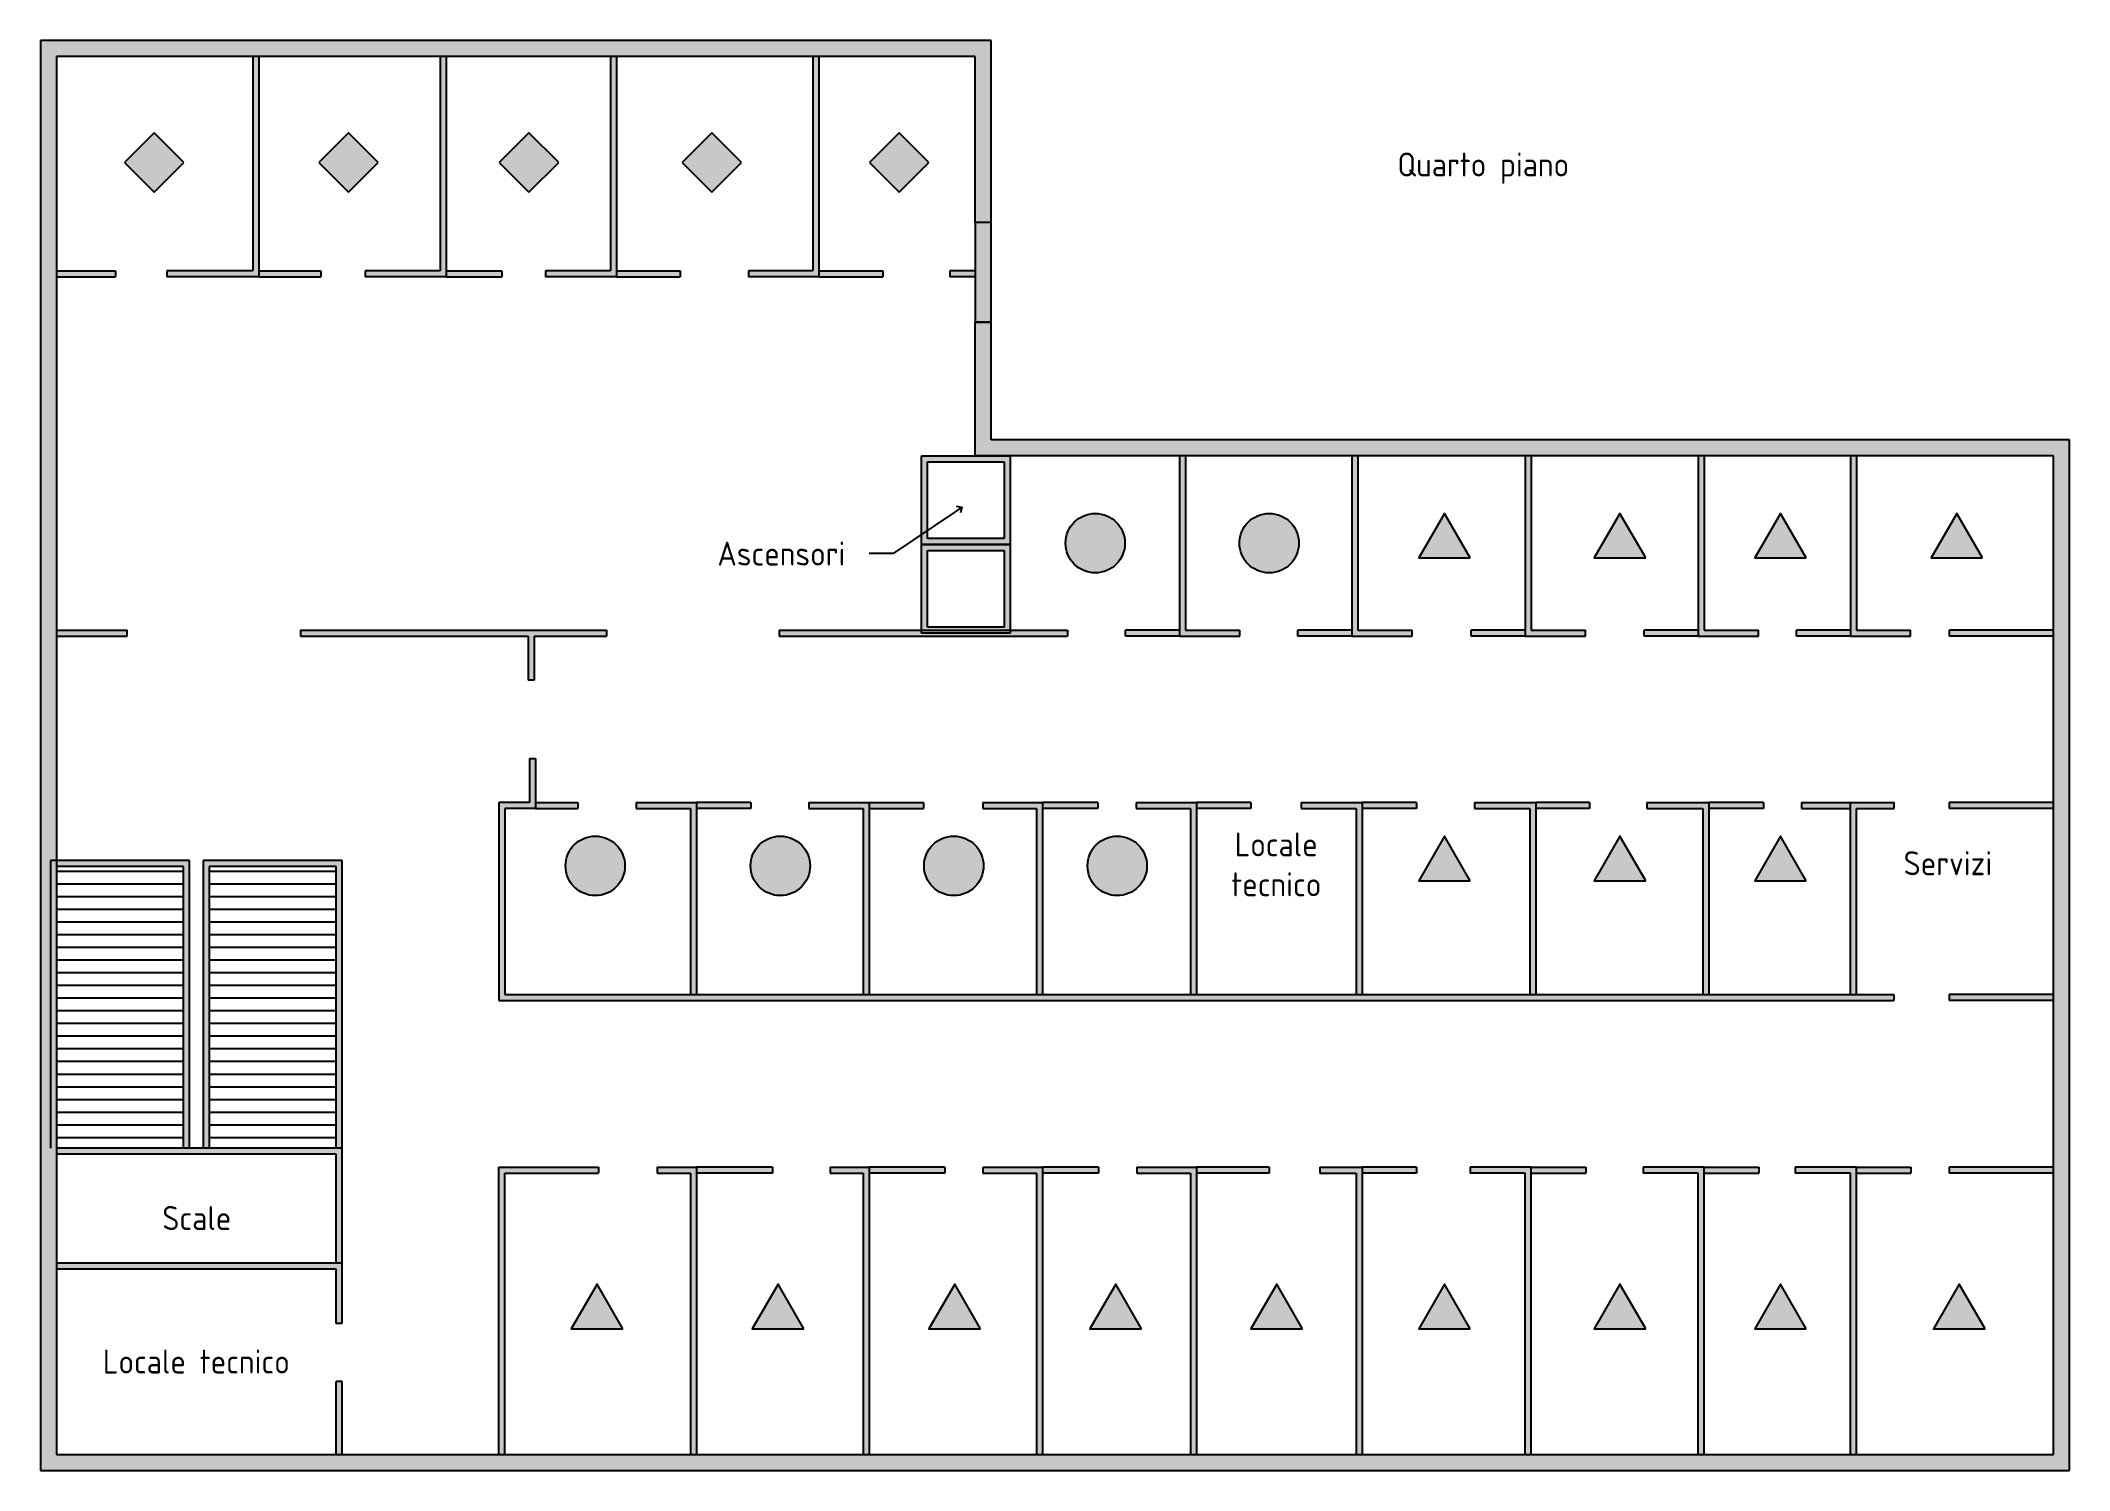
# Model space of a CAD drawing. Header units: metres. Extents: x 0 to 390, y 0 to 35.
# Drawn here: x 338.8 to 389.6, y -0.4 to 35.4 of the extents above; entities that cross this region are included whole.
import ezdxf
from ezdxf import colors
from ezdxf.entities.mleader import LeaderData, LeaderLine
from ezdxf.enums import TextEntityAlignment as Align
from ezdxf.math import Vec2, Vec3

# ---------------------------------------------------------------- set-up
doc = ezdxf.new("R2010")
doc.units = ezdxf.units.M
for name, color, linetype in [('00 PLANIMETRIA', 7, 'Continuous'), ('97 ANNOTAZIONI', 7, 'Continuous'), ('99 UTENZE', 7, 'Continuous')]:
    doc.layers.add(name, color=color, linetype=linetype)
doc.layers.get('0').off()
doc.styles.get("Standard").update_dxf_attribs({"font": 'isocp.shx', "height": 0.6, "bigfont": '@extfont2.shx'})
pattern_1 = [(0, (339.23954, 0), (0, 0.3175), [])]

msp = doc.modelspace()

# ---------------------------------------------------------------- texts
at = {"layer": '97 ANNOTAZIONI'}
for s, p in [('Quarto piano', (372.811, 31.997)), ('Servizi', (385.488, 14.503))]:
    msp.add_text(s, height=0.6, dxfattribs=at).set_placement(p)
msp.add_text('Scale', height=0.6, dxfattribs=at).set_placement((342.753, 5.619), align=Align.CENTER)
at = {"layer": '97 ANNOTAZIONI', "char_height": 0.6, "attachment_point": 1}
for width, gutter_width, insert in [(3.99585, 3, (367.782, 15.575)), (6.99801, 10, (339.24, 2.626))]:
    msp.add_mtext_dynamic_manual_height_columns('\\pxqc;Locale tecnico', width=width, gutter_width=gutter_width, heights=[0], dxfattribs=dict(at, insert=insert))

# ---------------------------------------------------------------- blocks, each defined once
blk = doc.blocks.new('_Open90')
at = {"color": 0, "linetype": 'ByBlock', "lineweight": -2}
for p, q in [((0, 0), (-1, 0)), ((-0.5, 0.5), (0, 0)), ((0, 0), (-0.5, -0.5))]:
    blk.add_line(p, q, dxfattribs=at)

# ---------------------------------------------------------------- hatches: boundary and pattern name
at = {"layer": '00 PLANIMETRIA'}
h = msp.add_hatch(color=256, dxfattribs=at)
h.dxf.hatch_style = 1
h.paths.add_polyline_path([(362.24, 30.848), (362.64, 30.848), (362.64, 35.4), (338.84, 35.4), (338.84, -0.4), (389.64, -0.4), (389.64, 25.4), (362.64, 25.4), (362.64, 28.348), (362.24, 28.348), (362.24, 25), (389.24, 25), (389.24, 0), (339.24, 0), (339.24, 35), (362.24, 35)])
h = msp.add_hatch(color=256, dxfattribs=at)
h.dxf.hatch_style = 1
h.paths.add_polyline_path([(344.302, 35), (344.152, 35), (344.152, 29.633), (341.998, 29.633), (341.998, 29.483), (344.302, 29.483)])
h = msp.add_hatch(color=256, dxfattribs=at)
h.dxf.hatch_style = 1
h.paths.add_polyline_path([(348.995, 35), (348.845, 35), (348.845, 29.633), (346.969, 29.633), (346.969, 29.483), (348.995, 29.483)])
h = msp.add_hatch(color=256, dxfattribs=at)
h.dxf.hatch_style = 1
h.paths.add_polyline_path([(353.263, 35), (353.113, 35), (353.113, 29.633), (351.484, 29.633), (351.484, 29.483), (353.263, 29.483)])
h = msp.add_hatch(color=256, dxfattribs=at)
h.dxf.hatch_style = 1
h.paths.add_polyline_path([(358.329, 35), (358.179, 35), (358.179, 29.633), (356.565, 29.633), (356.565, 29.483), (358.329, 29.483)])
h = msp.add_hatch(color=256, dxfattribs=at)
h.dxf.hatch_style = 1
h.paths.add_polyline_path([(362.64, 30.848), (362.24, 30.848), (362.24, 28.348), (362.64, 28.348)])
h = msp.add_hatch(color=256, dxfattribs=at)
h.dxf.hatch_style = 1
h.paths.add_polyline_path([(340.712, 29.633), (339.24, 29.633), (339.24, 29.483), (340.712, 29.483)])
h = msp.add_hatch(color=256, dxfattribs=at)
h.dxf.hatch_style = 1
h.paths.add_polyline_path([(345.86, 29.633), (344.302, 29.633), (344.302, 29.483), (345.86, 29.483)])
h = msp.add_hatch(color=256, dxfattribs=at)
h.dxf.hatch_style = 1
h.paths.add_polyline_path([(350.39, 29.633), (348.995, 29.633), (348.995, 29.483), (350.39, 29.483)])
h = msp.add_hatch(color=256, dxfattribs=at)
h.dxf.hatch_style = 1
h.paths.add_polyline_path([(354.858, 29.633), (353.263, 29.633), (353.263, 29.483), (354.858, 29.483)])
h = msp.add_hatch(color=256, dxfattribs=at)
h.dxf.hatch_style = 1
h.paths.add_polyline_path([(359.929, 29.633), (358.329, 29.633), (358.329, 29.483), (359.929, 29.483)])
h = msp.add_hatch(color=256, dxfattribs=at)
h.dxf.hatch_style = 1
h.paths.add_polyline_path([(362.24, 29.633), (361.606, 29.633), (361.606, 29.483), (362.24, 29.483)])
h = msp.add_hatch(color=256, dxfattribs=at)
h.dxf.hatch_style = 1
h.paths.add_polyline_path([(363.115, 25), (360.895, 25), (360.895, 23.032), (361.045, 23.134), (361.045, 24.85), (362.965, 24.85), (362.965, 22.93), (361.045, 22.93), (361.045, 23.134), (360.895, 23.032), (360.895, 22.78), (363.115, 22.78)])
h = msp.add_hatch(color=256, dxfattribs=at)
h.dxf.hatch_style = 1
h.paths.add_polyline_path([(367.511, 25), (367.361, 25), (367.361, 20.485), (368.866, 20.485), (368.866, 20.635), (367.511, 20.635)])
h = msp.add_hatch(color=256, dxfattribs=at)
h.dxf.hatch_style = 1
h.paths.add_polyline_path([(373.179, 20.635), (371.824, 20.635), (371.824, 25), (371.674, 25), (371.674, 20.485), (373.179, 20.485)])
h = msp.add_hatch(color=256, dxfattribs=at)
h.dxf.hatch_style = 1
h.paths.add_polyline_path([(377.52, 20.635), (376.165, 20.635), (376.165, 25), (376.015, 25), (376.015, 20.485), (377.52, 20.485)])
h = msp.add_hatch(color=256, dxfattribs=at)
h.dxf.hatch_style = 1
h.paths.add_polyline_path([(381.852, 20.635), (380.497, 20.635), (380.497, 25), (380.347, 25), (380.347, 20.485), (381.852, 20.485)])
h = msp.add_hatch(color=256, dxfattribs=at)
h.dxf.hatch_style = 1
h.paths.add_polyline_path([(385.663, 20.635), (384.308, 20.635), (384.308, 25), (384.158, 25), (384.158, 20.485), (385.663, 20.485)])
h = msp.add_hatch(color=256, dxfattribs=at)
h.dxf.hatch_style = 1
h.paths.add_polyline_path([(363.115, 22.78), (360.895, 22.78), (360.895, 20.635), (363.115, 20.635)])
h.paths.add_polyline_path([(361.045, 22.63), (362.965, 22.63), (362.965, 20.71), (361.045, 20.71)], flags=16)
h = msp.add_hatch(color=256, dxfattribs=at)
h.dxf.hatch_style = 1
h.paths.add_polyline_path([(341.011, 20.635), (339.24, 20.635), (339.24, 20.485), (341.011, 20.485)])
h = msp.add_hatch(color=256, dxfattribs=at)
h.dxf.hatch_style = 1
h.paths.add_polyline_path([(353.006, 20.635), (351.197, 20.635), (351.045, 20.635), (345.346, 20.635), (345.346, 20.485), (351.045, 20.485), (351.045, 19.384), (351.195, 19.384), (351.195, 20.485), (353.006, 20.485)])
h = msp.add_hatch(color=256, dxfattribs=at)
h.dxf.hatch_style = 1
h.paths.add_polyline_path([(364.554, 20.635), (363.115, 20.635), (363.115, 20.56), (360.895, 20.56), (360.895, 20.635), (357.336, 20.635), (357.336, 20.485), (364.554, 20.485)])
h = msp.add_hatch(color=256, dxfattribs=at)
h.dxf.hatch_style = 1
h.paths.add_polyline_path([(363.115, 20.635), (360.895, 20.635), (360.895, 20.56), (363.115, 20.56)], flags=17)
h = msp.add_hatch(color=256, dxfattribs=at)
h.dxf.hatch_style = 1
h.paths.add_polyline_path([(367.361, 20.635), (366.008, 20.635), (366.008, 20.485), (367.361, 20.485)])
h = msp.add_hatch(color=256, dxfattribs=at)
h.dxf.hatch_style = 1
h.paths.add_polyline_path([(371.674, 20.635), (370.321, 20.635), (370.321, 20.485), (371.674, 20.485)])
h = msp.add_hatch(color=256, dxfattribs=at)
h.dxf.hatch_style = 1
h.paths.add_polyline_path([(376.015, 20.635), (374.662, 20.635), (374.662, 20.485), (376.015, 20.485)])
h = msp.add_hatch(color=256, dxfattribs=at)
h.dxf.hatch_style = 1
h.paths.add_polyline_path([(380.347, 20.635), (378.994, 20.635), (378.994, 20.485), (380.347, 20.485)])
h = msp.add_hatch(color=256, dxfattribs=at)
h.dxf.hatch_style = 1
h.paths.add_polyline_path([(384.158, 20.635), (382.805, 20.635), (382.805, 20.485), (384.158, 20.485)])
h = msp.add_hatch(color=256, dxfattribs=at)
h.dxf.hatch_style = 1
h.paths.add_polyline_path([(389.24, 20.635), (386.627, 20.635), (386.627, 20.485), (389.24, 20.485)])
h = msp.add_hatch(color=256, dxfattribs=at)
h.dxf.hatch_style = 1
h.paths.add_polyline_path([(385.245, 11.513), (350.465, 11.513), (350.465, 16.172), (351.231, 16.172), (351.231, 17.425), (351.081, 17.425), (351.081, 16.322), (350.315, 16.322), (350.315, 11.363), (385.245, 11.363)])
h = msp.add_hatch(color=256, dxfattribs=at)
h.dxf.hatch_style = 1
h.paths.add_polyline_path([(352.294, 16.322), (351.231, 16.322), (351.231, 16.172), (352.294, 16.172)])
h = msp.add_hatch(color=256, dxfattribs=at)
h.dxf.hatch_style = 1
h.paths.add_polyline_path([(355.259, 16.322), (353.755, 16.322), (353.755, 16.172), (355.109, 16.172), (355.109, 11.513), (355.259, 11.513)], flags=17)
h = msp.add_hatch(color=256, dxfattribs=at)
h.dxf.hatch_style = 1
h.paths.add_polyline_path([(356.626, 16.322), (355.259, 16.322), (355.259, 16.172), (356.626, 16.172)], flags=17)
h = msp.add_hatch(color=256, dxfattribs=at)
h.dxf.hatch_style = 1
h.paths.add_polyline_path([(359.589, 16.322), (358.079, 16.322), (358.079, 16.172), (359.439, 16.172), (359.439, 11.513), (359.589, 11.513)], flags=17)
h = msp.add_hatch(color=256, dxfattribs=at)
h.dxf.hatch_style = 1
h.paths.add_polyline_path([(360.95, 16.322), (359.589, 16.322), (359.589, 16.172), (360.95, 16.172)], flags=17)
h = msp.add_hatch(color=256, dxfattribs=at)
h.dxf.hatch_style = 1
h.paths.add_polyline_path([(363.925, 16.322), (362.43, 16.322), (362.43, 16.172), (363.775, 16.172), (363.775, 11.513), (363.925, 11.513)], flags=17)
h = msp.add_hatch(color=256, dxfattribs=at)
h.dxf.hatch_style = 1
h.paths.add_polyline_path([(365.314, 16.322), (363.925, 16.322), (363.925, 16.172), (365.314, 16.172)], flags=17)
h = msp.add_hatch(color=256, dxfattribs=at)
h.dxf.hatch_style = 1
h.paths.add_polyline_path([(367.782, 16.322), (366.269, 16.322), (366.269, 16.172), (367.632, 16.172), (367.632, 11.513), (367.782, 11.513)], flags=17)
h = msp.add_hatch(color=256, dxfattribs=at)
h.dxf.hatch_style = 1
h.paths.add_polyline_path([(369.145, 16.322), (367.782, 16.322), (367.782, 16.172), (369.145, 16.172)], flags=17)
h = msp.add_hatch(color=256, dxfattribs=at)
h.dxf.hatch_style = 1
h.paths.add_polyline_path([(371.927, 16.322), (370.405, 16.322), (370.405, 16.172), (371.777, 16.172), (371.777, 11.513), (371.927, 11.513)], flags=17)
h = msp.add_hatch(color=256, dxfattribs=at)
h.dxf.hatch_style = 1
h.paths.add_polyline_path([(373.293, 16.322), (371.927, 16.322), (371.927, 16.172), (373.293, 16.172)], flags=17)
h = msp.add_hatch(color=256, dxfattribs=at)
h.dxf.hatch_style = 1
h.paths.add_polyline_path([(376.279, 16.322), (374.74, 16.322), (374.74, 16.172), (376.129, 16.172), (376.129, 11.513), (376.279, 11.513)], flags=17)
h = msp.add_hatch(color=256, dxfattribs=at)
h.dxf.hatch_style = 1
h.paths.add_polyline_path([(377.622, 16.322), (376.279, 16.322), (376.279, 16.172), (377.622, 16.172)], flags=17)
h = msp.add_hatch(color=256, dxfattribs=at)
h.dxf.hatch_style = 1
h.paths.add_polyline_path([(380.612, 16.322), (379.062, 16.322), (379.062, 16.172), (380.462, 16.172), (380.462, 11.513), (380.612, 11.513)], flags=17)
h = msp.add_hatch(color=256, dxfattribs=at)
h.dxf.hatch_style = 1
h.paths.add_polyline_path([(381.982, 16.322), (380.612, 16.322), (380.612, 16.172), (381.982, 16.172)], flags=17)
h = msp.add_hatch(color=256, dxfattribs=at)
h.dxf.hatch_style = 1
h.paths.add_polyline_path([(384.158, 16.322), (382.934, 16.322), (382.934, 16.172), (384.158, 16.172)], flags=17)
h = msp.add_hatch(color=256, dxfattribs=at)
h.dxf.hatch_style = 1
h.paths.add_polyline_path([(385.251, 16.322), (384.158, 16.322), (384.158, 11.513), (384.308, 11.513), (384.308, 16.172), (385.251, 16.172)])
h = msp.add_hatch(color=256, dxfattribs=at)
h.dxf.hatch_style = 1
h.paths.add_polyline_path([(389.24, 16.322), (386.627, 16.322), (386.627, 16.172), (389.24, 16.172)])
h = msp.add_hatch(color=256, dxfattribs=at)
h.dxf.hatch_style = 1
h.paths.add_polyline_path([(342.566, 14.867), (339.24, 14.867), (339.24, 14.717), (342.416, 14.717), (342.416, 7.672), (342.566, 7.672)])
h = msp.add_hatch(color=256, dxfattribs=at)
h.dxf.hatch_style = 1
h.paths.add_polyline_path([(346.388, 14.867), (342.911, 14.867), (342.911, 7.672), (343.061, 7.672), (343.061, 14.717), (346.238, 14.717), (346.238, 7.672), (346.388, 7.672)])
h = msp.add_hatch(dxfattribs=at)
h.set_pattern_fill('LINE', color=256, scale=0.1)
h.set_pattern_definition(pattern_1)
h.paths.add_polyline_path([(342.416, 7.672), (342.416, 14.717), (339.24, 14.717), (339.24, 7.672)])
h = msp.add_hatch(dxfattribs=at)
h.set_pattern_fill('LINE', color=256, scale=0.1)
h.set_pattern_definition(pattern_1)
h.paths.add_polyline_path([(343.061, 7.672), (346.238, 7.672), (346.238, 14.717), (343.061, 14.717)])
h = msp.add_hatch(color=256, dxfattribs=at)
h.dxf.hatch_style = 1
h.paths.add_polyline_path([(389.24, 11.513), (386.627, 11.513), (386.627, 11.363), (389.24, 11.363)])
h = msp.add_hatch(color=256, dxfattribs=at)
h.dxf.hatch_style = 1
h.paths.add_polyline_path([(346.388, 7.672), (339.24, 7.672), (339.24, 7.522), (346.238, 7.522), (346.238, 4.789), (346.388, 4.789)])
h = msp.add_hatch(color=256, dxfattribs=at)
h.dxf.hatch_style = 1
h.paths.add_polyline_path([(352.812, 7.192), (350.315, 7.192), (350.315, 0), (350.465, 0), (350.465, 7.042), (352.812, 7.042)])
h = msp.add_hatch(color=256, dxfattribs=at)
h.dxf.hatch_style = 1
h.paths.add_polyline_path([(355.259, 7.192), (354.279, 7.192), (354.279, 7.042), (355.109, 7.042), (355.109, 0), (355.259, 0)])
h = msp.add_hatch(color=256, dxfattribs=at)
h.dxf.hatch_style = 1
h.paths.add_polyline_path([(357.169, 7.192), (355.259, 7.192), (355.259, 7.042), (357.169, 7.042)])
h = msp.add_hatch(color=256, dxfattribs=at)
h.dxf.hatch_style = 1
h.paths.add_polyline_path([(359.589, 7.192), (358.609, 7.192), (358.609, 7.042), (359.439, 7.042), (359.439, 0), (359.589, 0)])
h = msp.add_hatch(color=256, dxfattribs=at)
h.dxf.hatch_style = 1
h.paths.add_polyline_path([(361.481, 7.192), (359.589, 7.192), (359.589, 7.042), (361.481, 7.042)])
h = msp.add_hatch(color=256, dxfattribs=at)
h.dxf.hatch_style = 1
h.paths.add_polyline_path([(363.925, 7.192), (362.434, 7.192), (362.434, 7.042), (363.775, 7.042), (363.775, 0), (363.925, 0)])
h = msp.add_hatch(color=256, dxfattribs=at)
h.dxf.hatch_style = 1
h.paths.add_polyline_path([(365.326, 7.192), (363.925, 7.192), (363.925, 7.042), (365.326, 7.042)])
h = msp.add_hatch(color=256, dxfattribs=at)
h.dxf.hatch_style = 1
h.paths.add_polyline_path([(367.782, 7.192), (366.285, 7.192), (366.285, 7.042), (367.632, 7.042), (367.632, 0), (367.782, 0)])
h = msp.add_hatch(color=256, dxfattribs=at)
h.dxf.hatch_style = 1
h.paths.add_polyline_path([(369.598, 7.192), (367.782, 7.192), (367.782, 7.042), (369.598, 7.042)])
h = msp.add_hatch(color=256, dxfattribs=at)
h.dxf.hatch_style = 1
h.paths.add_polyline_path([(371.927, 7.192), (370.873, 7.192), (370.873, 7.042), (371.777, 7.042), (371.777, 0), (371.927, 0)])
h = msp.add_hatch(color=256, dxfattribs=at)
h.dxf.hatch_style = 1
h.paths.add_polyline_path([(373.292, 7.192), (371.927, 7.192), (371.927, 7.042), (373.292, 7.042)])
h = msp.add_hatch(color=256, dxfattribs=at)
h.dxf.hatch_style = 1
h.paths.add_polyline_path([(376.165, 7.192), (374.633, 7.192), (374.633, 7.042), (376.015, 7.042), (376.015, 0), (376.165, 0)])
h = msp.add_hatch(color=256, dxfattribs=at)
h.dxf.hatch_style = 1
h.paths.add_polyline_path([(377.527, 7.192), (376.165, 7.192), (376.165, 7.042), (377.527, 7.042)])
h = msp.add_hatch(color=256, dxfattribs=at)
h.dxf.hatch_style = 1
h.paths.add_polyline_path([(380.497, 7.192), (378.965, 7.192), (378.965, 7.042), (380.347, 7.042), (380.347, 0), (380.497, 0)])
h = msp.add_hatch(color=256, dxfattribs=at)
h.dxf.hatch_style = 1
h.paths.add_polyline_path([(381.859, 7.192), (380.497, 7.192), (380.497, 7.042), (381.859, 7.042)])
h = msp.add_hatch(color=256, dxfattribs=at)
h.dxf.hatch_style = 1
h.paths.add_polyline_path([(384.308, 7.192), (382.776, 7.192), (382.776, 7.042), (384.158, 7.042), (384.158, 0), (384.308, 0)])
h = msp.add_hatch(color=256, dxfattribs=at)
h.dxf.hatch_style = 1
h.paths.add_polyline_path([(385.67, 7.192), (384.308, 7.192), (384.308, 7.042), (385.67, 7.042)])
h = msp.add_hatch(color=256, dxfattribs=at)
h.dxf.hatch_style = 1
h.paths.add_polyline_path([(389.24, 7.192), (386.627, 7.192), (386.627, 7.042), (389.24, 7.042)])
h = msp.add_hatch(color=256, dxfattribs=at)
h.dxf.hatch_style = 1
h.paths.add_polyline_path([(346.388, 4.789), (339.24, 4.789), (339.24, 4.639), (346.238, 4.639), (346.238, 3.279), (346.388, 3.279)])
h = msp.add_hatch(color=256, dxfattribs=at)
h.dxf.hatch_style = 1
h.paths.add_polyline_path([(346.388, 1.83), (346.238, 1.83), (346.238, 0), (346.388, 0)])
at = {"layer": '99 UTENZE'}
h = msp.add_hatch(color=256, dxfattribs=at)
h.dxf.hatch_style = 1
h.paths.add_polyline_path([(342.424, 32.347), (341.68, 33.09), (340.937, 32.347), (341.68, 31.603)])
h = msp.add_hatch(color=256, dxfattribs=at)
h.dxf.hatch_style = 1
h.paths.add_polyline_path([(347.29, 32.347), (346.547, 33.09), (345.803, 32.347), (346.547, 31.603)])
h = msp.add_hatch(color=256, dxfattribs=at)
h.dxf.hatch_style = 1
h.paths.add_polyline_path([(351.812, 32.347), (351.068, 33.09), (350.325, 32.347), (351.068, 31.603)])
h = msp.add_hatch(color=256, dxfattribs=at)
h.dxf.hatch_style = 1
h.paths.add_polyline_path([(356.39, 32.347), (355.647, 33.09), (354.903, 32.347), (355.647, 31.603)])
h = msp.add_hatch(color=256, dxfattribs=at)
h.dxf.hatch_style = 1
h.paths.add_polyline_path([(361.084, 32.347), (360.341, 33.09), (359.597, 32.347), (360.341, 31.603)])
h = msp.add_hatch(color=256, dxfattribs=at)
h.dxf.hatch_style = 1
h.paths.add_polyline_path([(364.504, 22.817, 1), (365.991, 22.817, 1)])
h = msp.add_hatch(color=256, dxfattribs=at)
h.dxf.hatch_style = 1
h.paths.add_polyline_path([(370.347, 22.817, 1), (368.86, 22.817, 1)])
h = msp.add_hatch(color=256, dxfattribs=at)
h.dxf.hatch_style = 1
h.paths.add_polyline_path([(373.992, 23.561), (373.348, 22.446), (374.636, 22.446)])
h = msp.add_hatch(color=256, dxfattribs=at)
h.dxf.hatch_style = 1
h.paths.add_polyline_path([(378.386, 23.561), (377.743, 22.446), (379.03, 22.446)])
h = msp.add_hatch(color=256, dxfattribs=at)
h.dxf.hatch_style = 1
h.paths.add_polyline_path([(382.403, 23.561), (381.759, 22.446), (383.047, 22.446)])
h = msp.add_hatch(color=256, dxfattribs=at)
h.dxf.hatch_style = 1
h.paths.add_polyline_path([(386.819, 23.561), (386.175, 22.446), (387.463, 22.446)])
h = msp.add_hatch(color=256, dxfattribs=at)
h.dxf.hatch_style = 1
h.paths.add_polyline_path([(351.984, 14.736, 1), (353.471, 14.736, 1)])
h = msp.add_hatch(color=256, dxfattribs=at)
h.dxf.hatch_style = 1
h.paths.add_polyline_path([(356.618, 14.736, 1), (358.105, 14.736, 1)])
h = msp.add_hatch(color=256, dxfattribs=at)
h.dxf.hatch_style = 1
h.paths.add_polyline_path([(360.961, 14.736, 1), (362.448, 14.736, 1)])
h = msp.add_hatch(color=256, dxfattribs=at)
h.dxf.hatch_style = 1
h.paths.add_polyline_path([(365.054, 14.736, 1), (366.541, 14.736, 1)])
h = msp.add_hatch(color=256, dxfattribs=at)
h.dxf.hatch_style = 1
h.paths.add_polyline_path([(373.992, 15.48), (373.348, 14.364), (374.636, 14.364)])
h = msp.add_hatch(color=256, dxfattribs=at)
h.dxf.hatch_style = 1
h.paths.add_polyline_path([(378.386, 15.48), (377.743, 14.364), (379.03, 14.364)])
h = msp.add_hatch(color=256, dxfattribs=at)
h.dxf.hatch_style = 1
h.paths.add_polyline_path([(382.403, 15.48), (381.759, 14.364), (383.047, 14.364)])
h = msp.add_hatch(color=256, dxfattribs=at)
h.dxf.hatch_style = 1
h.paths.add_polyline_path([(352.773, 4.265), (352.129, 3.149), (353.417, 3.149)])
h = msp.add_hatch(color=256, dxfattribs=at)
h.dxf.hatch_style = 1
h.paths.add_polyline_path([(357.304, 4.265), (356.66, 3.149), (357.948, 3.149)])
h = msp.add_hatch(color=256, dxfattribs=at)
h.dxf.hatch_style = 1
h.paths.add_polyline_path([(361.728, 4.265), (361.084, 3.149), (362.371, 3.149)])
h = msp.add_hatch(color=256, dxfattribs=at)
h.dxf.hatch_style = 1
h.paths.add_polyline_path([(365.759, 4.265), (365.115, 3.149), (366.403, 3.149)])
h = msp.add_hatch(color=256, dxfattribs=at)
h.dxf.hatch_style = 1
h.paths.add_polyline_path([(369.79, 4.265), (369.146, 3.149), (370.434, 3.149)])
h = msp.add_hatch(color=256, dxfattribs=at)
h.dxf.hatch_style = 1
h.paths.add_polyline_path([(373.992, 4.265), (373.348, 3.149), (374.636, 3.149)])
h = msp.add_hatch(color=256, dxfattribs=at)
h.dxf.hatch_style = 1
h.paths.add_polyline_path([(378.386, 4.265), (377.743, 3.149), (379.03, 3.149)])
h = msp.add_hatch(color=256, dxfattribs=at)
h.dxf.hatch_style = 1
h.paths.add_polyline_path([(382.403, 4.265), (381.759, 3.149), (383.047, 3.149)])
h = msp.add_hatch(color=256, dxfattribs=at)
h.dxf.hatch_style = 1
h.paths.add_polyline_path([(386.882, 4.265), (386.238, 3.149), (387.526, 3.149)])

# ---------------------------------------------------------------- linework, layer by layer
at = {"layer": '00 PLANIMETRIA'}
for p, q in [((362.64, 35.4), (338.84, 35.4)), ((338.84, 35.4), (338.84, -0.4)), ((362.64, 30.848), (362.64, 35.4)), ((362.24, 35), (339.24, 35)), ((339.24, 35), (339.24, 0)), ((344.152, 35), (344.152, 29.633)), ((344.302, 35), (344.302, 29.483)), ((348.845, 35), (348.845, 29.633)), ((348.995, 35), (348.995, 29.483)), ((353.113, 35), (353.113, 29.633)), ((353.263, 35), (353.263, 29.483)), ((358.179, 35), (358.179, 29.633)), ((358.329, 35), (358.329, 29.483)), ((362.24, 30.848), (362.24, 35)), ((362.64, 30.848), (362.24, 30.848)), ((362.24, 30.848), (362.24, 28.348)), ((362.64, 30.848), (362.24, 30.848)), ((362.64, 28.348), (362.64, 30.848)), ((339.24, 29.633), (340.712, 29.633)), ((339.24, 29.483), (340.712, 29.483)), ((340.712, 29.633), (340.712, 29.483)), ((344.152, 29.633), (341.998, 29.633)), ((341.998, 29.633), (341.998, 29.483)), ((344.302, 29.483), (341.998, 29.483)), ((344.302, 29.633), (345.86, 29.633)), ((344.302, 29.483), (345.86, 29.483)), ((345.86, 29.633), (345.86, 29.483)), ((348.845, 29.633), (346.969, 29.633)), ((346.969, 29.633), (346.969, 29.483)), ((348.995, 29.483), (346.969, 29.483)), ((348.995, 29.633), (350.39, 29.633)), ((348.995, 29.483), (350.39, 29.483)), ((350.39, 29.633), (350.39, 29.483)), ((353.113, 29.633), (351.484, 29.633)), ((351.484, 29.633), (351.484, 29.483)), ((353.263, 29.483), (351.484, 29.483)), ((353.263, 29.633), (354.858, 29.633)), ((353.263, 29.483), (354.858, 29.483)), ((354.858, 29.633), (354.858, 29.483)), ((358.179, 29.633), (356.565, 29.633)), ((356.565, 29.633), (356.565, 29.483)), ((358.329, 29.483), (356.565, 29.483)), ((358.329, 29.633), (359.929, 29.633)), ((358.329, 29.483), (359.929, 29.483)), ((359.929, 29.633), (359.929, 29.483)), ((362.24, 29.633), (361.606, 29.633)), ((361.606, 29.633), (361.606, 29.483)), ((362.24, 29.483), (361.606, 29.483)), ((362.24, 25), (362.24, 28.348)), ((362.64, 28.348), (362.24, 28.348)), ((362.24, 28.348), (362.64, 28.348)), ((362.64, 25.4), (362.64, 28.348)), ((360.895, 25), (363.115, 25)), ((360.895, 22.78), (360.895, 25)), ((389.24, 25), (362.24, 25)), ((389.64, 25.4), (362.64, 25.4)), ((363.115, 25), (363.115, 22.78)), ((367.361, 25), (367.361, 20.485)), ((367.511, 25), (367.511, 20.635)), ((371.674, 25), (371.674, 20.485)), ((371.824, 25), (371.824, 20.635)), ((376.015, 25), (376.015, 20.485)), ((376.165, 25), (376.165, 20.635)), ((380.347, 25), (380.347, 20.485)), ((380.497, 25), (380.497, 20.635)), ((384.158, 25), (384.158, 20.485)), ((384.308, 25), (384.308, 20.635)), ((389.24, 0), (389.24, 25)), ((389.64, -0.4), (389.64, 25.4)), ((361.045, 24.85), (362.965, 24.85)), ((361.045, 22.93), (361.045, 24.85)), ((362.965, 24.85), (362.965, 22.93)), ((362.965, 22.93), (361.045, 22.93)), ((363.115, 22.78), (360.895, 22.78)), ((360.895, 22.78), (363.115, 22.78)), ((360.895, 20.56), (360.895, 22.78)), ((361.045, 22.63), (362.965, 22.63)), ((361.045, 20.71), (361.045, 22.63)), ((362.965, 22.63), (362.965, 20.71)), ((363.115, 22.78), (363.115, 20.56)), ((339.24, 20.635), (341.011, 20.635)), ((339.24, 20.485), (341.011, 20.485)), ((341.011, 20.485), (341.011, 20.635)), ((345.346, 20.635), (351.045, 20.635)), ((345.346, 20.635), (345.346, 20.485)), ((345.346, 20.485), (351.045, 20.485)), ((351.045, 20.635), (351.197, 20.635)), ((351.045, 20.485), (351.045, 19.384)), ((351.195, 20.485), (351.195, 19.384)), ((351.197, 20.635), (353.006, 20.635)), ((351.197, 20.485), (353.006, 20.485)), ((353.006, 20.635), (353.006, 20.485)), ((357.336, 20.635), (364.554, 20.635)), ((357.336, 20.635), (357.336, 20.485)), ((357.336, 20.485), (364.554, 20.485)), ((363.115, 20.56), (360.895, 20.56)), ((362.965, 20.71), (361.045, 20.71)), ((364.554, 20.635), (364.554, 20.485)), ((367.361, 20.635), (366.008, 20.635)), ((366.008, 20.485), (366.008, 20.635)), ((367.361, 20.485), (366.008, 20.485)), ((367.361, 20.485), (368.866, 20.485)), ((367.511, 20.635), (368.866, 20.635)), ((368.866, 20.485), (368.866, 20.635)), ((371.674, 20.635), (370.321, 20.635)), ((370.321, 20.485), (370.321, 20.635)), ((371.674, 20.485), (370.321, 20.485)), ((371.674, 20.485), (373.179, 20.485)), ((371.824, 20.635), (373.179, 20.635)), ((373.179, 20.485), (373.179, 20.635)), ((376.015, 20.635), (374.662, 20.635)), ((374.662, 20.485), (374.662, 20.635)), ((376.015, 20.485), (374.662, 20.485)), ((376.015, 20.485), (377.52, 20.485)), ((376.165, 20.635), (377.52, 20.635)), ((377.52, 20.485), (377.52, 20.635)), ((380.347, 20.635), (378.994, 20.635)), ((378.994, 20.485), (378.994, 20.635)), ((380.347, 20.485), (378.994, 20.485)), ((380.347, 20.485), (381.852, 20.485)), ((380.497, 20.635), (381.852, 20.635)), ((381.852, 20.485), (381.852, 20.635)), ((384.158, 20.635), (382.805, 20.635)), ((382.805, 20.485), (382.805, 20.635)), ((384.158, 20.485), (382.805, 20.485)), ((384.158, 20.485), (385.663, 20.485)), ((384.308, 20.635), (385.663, 20.635)), ((385.663, 20.485), (385.663, 20.635)), ((389.24, 20.635), (386.627, 20.635)), ((386.627, 20.635), (386.627, 20.485)), ((389.24, 20.485), (386.627, 20.485)), ((351.195, 19.384), (351.045, 19.384)), ((351.081, 17.425), (351.081, 16.322)), ((351.081, 17.425), (351.231, 17.425)), ((351.231, 17.425), (351.231, 16.172)), ((351.081, 16.322), (350.315, 16.322)), ((350.315, 16.322), (350.315, 11.363)), ((351.231, 16.322), (352.294, 16.322)), ((352.294, 16.322), (352.294, 16.172)), ((353.755, 16.322), (355.259, 16.322)), ((353.755, 16.322), (353.755, 16.172)), ((355.259, 16.322), (355.259, 11.513)), ((356.626, 16.322), (355.259, 16.322)), ((356.626, 16.322), (356.626, 16.172)), ((358.079, 16.322), (359.589, 16.322)), ((358.079, 16.322), (358.079, 16.172)), ((359.589, 16.322), (359.589, 11.513)), ((359.589, 16.322), (360.95, 16.322)), ((360.95, 16.322), (360.95, 16.172)), ((362.43, 16.322), (363.925, 16.322)), ((362.43, 16.322), (362.43, 16.172)), ((363.925, 16.322), (363.925, 11.513)), ((365.314, 16.322), (363.925, 16.322)), ((365.314, 16.322), (365.314, 16.172)), ((366.269, 16.322), (367.782, 16.322)), ((366.269, 16.322), (366.269, 16.172)), ((367.782, 16.322), (367.782, 11.513)), ((369.145, 16.322), (367.782, 16.322)), ((369.145, 16.322), (369.145, 16.172)), ((370.405, 16.322), (371.927, 16.322)), ((370.405, 16.322), (370.405, 16.172)), ((371.927, 16.322), (371.927, 11.513)), ((373.293, 16.322), (371.927, 16.322)), ((373.293, 16.322), (373.293, 16.172)), ((374.74, 16.322), (376.279, 16.322)), ((374.74, 16.322), (374.74, 16.172)), ((376.279, 16.322), (376.279, 11.513)), ((377.622, 16.322), (376.279, 16.322)), ((377.622, 16.322), (377.622, 16.172)), ((379.062, 16.322), (380.612, 16.322)), ((379.062, 16.322), (379.062, 16.172)), ((380.612, 16.322), (380.612, 11.513)), ((381.982, 16.322), (380.612, 16.322)), ((381.982, 16.322), (381.982, 16.172)), ((382.934, 16.322), (384.158, 16.322)), ((382.934, 16.322), (382.934, 16.172)), ((384.158, 11.513), (384.158, 16.322)), ((384.158, 16.322), (385.251, 16.322)), ((385.251, 16.172), (385.251, 16.322)), ((389.24, 16.322), (386.627, 16.322)), ((386.627, 16.322), (386.627, 16.172)), ((351.231, 16.172), (350.465, 16.172)), ((350.465, 16.172), (350.465, 11.513)), ((351.231, 16.172), (352.294, 16.172)), ((353.755, 16.172), (355.109, 16.172)), ((355.109, 16.172), (355.109, 11.513)), ((356.626, 16.172), (355.259, 16.172)), ((358.079, 16.172), (359.439, 16.172)), ((359.439, 16.172), (359.439, 11.513)), ((359.589, 16.172), (360.95, 16.172)), ((362.43, 16.172), (363.775, 16.172)), ((363.775, 16.172), (363.775, 11.513)), ((365.314, 16.172), (363.925, 16.172)), ((366.269, 16.172), (367.632, 16.172)), ((367.632, 16.172), (367.632, 11.513)), ((369.145, 16.172), (367.782, 16.172)), ((370.405, 16.172), (371.777, 16.172)), ((371.777, 16.172), (371.777, 11.513)), ((373.293, 16.172), (371.927, 16.172)), ((374.74, 16.172), (376.129, 16.172)), ((376.129, 16.172), (376.129, 11.513)), ((377.622, 16.172), (376.279, 16.172)), ((379.062, 16.172), (380.462, 16.172)), ((380.462, 16.172), (380.462, 11.513)), ((381.982, 16.172), (380.612, 16.172)), ((382.934, 16.172), (384.158, 16.172)), ((384.308, 11.513), (384.308, 16.172)), ((384.308, 16.172), (385.251, 16.172)), ((389.24, 16.172), (386.627, 16.172)), ((342.566, 14.867), (339.09, 14.867)), ((339.09, 14.867), (339.09, 7.672)), ((342.566, 7.672), (342.566, 14.867)), ((346.388, 14.867), (342.911, 14.867)), ((342.911, 14.867), (342.911, 7.672)), ((346.388, 7.672), (346.388, 14.867)), ((342.416, 14.717), (339.24, 14.717)), ((339.24, 14.717), (339.24, 7.672)), ((342.416, 7.672), (342.416, 14.717)), ((346.238, 14.717), (343.061, 14.717)), ((343.061, 14.717), (343.061, 7.672)), ((346.238, 7.672), (346.238, 14.717)), ((350.315, 11.363), (385.245, 11.363)), ((350.465, 11.513), (385.245, 11.513)), ((385.245, 11.513), (385.245, 11.363)), ((389.24, 11.513), (386.627, 11.513)), ((386.627, 11.513), (386.627, 11.363)), ((389.24, 11.363), (386.627, 11.363)), ((346.388, 7.672), (339.24, 7.672)), ((346.388, 4.789), (346.388, 7.672)), ((346.238, 7.522), (339.24, 7.522)), ((346.238, 4.789), (346.238, 7.522)), ((350.315, 0), (350.315, 7.192)), ((350.315, 7.192), (352.812, 7.192)), ((352.812, 7.192), (352.812, 7.049)), ((354.279, 7.192), (355.259, 7.192)), ((354.279, 7.192), (354.279, 7.042)), ((355.259, 7.192), (355.259, 0)), ((357.169, 7.192), (355.259, 7.192)), ((357.169, 7.192), (357.169, 7.042)), ((358.609, 7.192), (359.589, 7.192)), ((358.609, 7.192), (358.609, 7.042)), ((359.589, 7.192), (359.589, 0)), ((361.481, 7.192), (359.589, 7.192)), ((361.481, 7.192), (361.481, 7.042)), ((362.434, 7.192), (363.925, 7.192)), ((362.434, 7.192), (362.434, 7.042)), ((363.925, 7.192), (363.925, 0)), ((365.326, 7.192), (363.925, 7.192)), ((365.326, 7.192), (365.326, 7.042)), ((366.285, 7.192), (367.782, 7.192)), ((366.285, 7.192), (366.285, 7.042)), ((367.782, 7.192), (367.782, 0)), ((369.598, 7.192), (367.782, 7.192)), ((369.598, 7.192), (369.598, 7.042)), ((370.873, 7.192), (371.927, 7.192)), ((370.873, 7.192), (370.873, 7.042)), ((371.927, 7.192), (371.927, 0)), ((373.292, 7.192), (371.927, 7.192)), ((373.292, 7.192), (373.292, 7.042)), ((376.165, 7.192), (374.633, 7.192)), ((374.633, 7.192), (374.633, 7.042)), ((376.165, 0), (376.165, 7.192)), ((376.165, 7.192), (377.527, 7.192)), ((377.527, 7.192), (377.527, 7.042)), ((380.497, 7.192), (378.965, 7.192)), ((378.965, 7.192), (378.965, 7.042)), ((380.497, 0), (380.497, 7.192)), ((380.497, 7.192), (381.859, 7.192)), ((381.859, 7.192), (381.859, 7.042)), ((384.308, 7.192), (382.776, 7.192)), ((382.776, 7.192), (382.776, 7.042)), ((384.308, 0), (384.308, 7.192)), ((384.308, 7.192), (385.67, 7.192)), ((385.67, 7.192), (385.67, 7.042)), ((389.24, 7.192), (386.627, 7.192)), ((386.627, 7.192), (386.627, 7.042)), ((350.465, 0), (350.465, 7.042)), ((350.465, 7.042), (352.812, 7.042)), ((354.279, 7.042), (355.109, 7.042)), ((355.109, 7.042), (355.109, 0)), ((357.169, 7.042), (355.259, 7.042)), ((358.609, 7.042), (359.439, 7.042)), ((359.439, 7.042), (359.439, 0)), ((361.481, 7.042), (359.589, 7.042)), ((362.434, 7.042), (363.775, 7.042)), ((363.775, 7.042), (363.775, 0)), ((365.326, 7.042), (363.925, 7.042)), ((366.285, 7.042), (367.632, 7.042)), ((367.632, 7.042), (367.632, 0)), ((369.598, 7.042), (367.782, 7.042)), ((370.873, 7.042), (371.777, 7.042)), ((371.777, 7.042), (371.777, 0)), ((373.292, 7.042), (371.927, 7.042)), ((376.015, 7.042), (374.633, 7.042)), ((376.015, 0), (376.015, 7.042)), ((376.165, 7.042), (377.527, 7.042)), ((380.347, 7.042), (378.965, 7.042)), ((380.347, 0), (380.347, 7.042)), ((380.497, 7.042), (381.859, 7.042)), ((384.158, 7.042), (382.776, 7.042)), ((384.158, 0), (384.158, 7.042)), ((384.308, 7.042), (385.67, 7.042)), ((389.24, 7.042), (386.627, 7.042)), ((346.388, 4.789), (339.24, 4.789)), ((346.238, 4.639), (339.24, 4.639)), ((346.238, 3.279), (346.238, 4.639)), ((346.388, 3.279), (346.388, 4.789)), ((346.388, 3.279), (346.238, 3.279)), ((346.238, 0), (346.238, 1.83)), ((346.388, 1.83), (346.238, 1.83)), ((346.388, 0), (346.388, 1.83)), ((339.24, 0), (389.24, 0)), ((338.84, -0.4), (389.64, -0.4))]:
    msp.add_line(p, q, dxfattribs=at)
at = {"layer": '99 UTENZE'}
for p, q in [((341.68, 33.09), (340.937, 32.347)), ((342.424, 32.347), (341.68, 33.09)), ((346.547, 33.09), (345.803, 32.347)), ((347.29, 32.347), (346.547, 33.09)), ((351.068, 33.09), (350.325, 32.347)), ((351.812, 32.347), (351.068, 33.09)), ((355.647, 33.09), (354.903, 32.347)), ((356.39, 32.347), (355.647, 33.09)), ((360.341, 33.09), (359.597, 32.347)), ((361.084, 32.347), (360.341, 33.09)), ((340.937, 32.347), (341.68, 31.603)), ((341.68, 31.603), (342.424, 32.347)), ((345.803, 32.347), (346.547, 31.603)), ((346.547, 31.603), (347.29, 32.347)), ((350.325, 32.347), (351.068, 31.603)), ((351.068, 31.603), (351.812, 32.347)), ((354.903, 32.347), (355.647, 31.603)), ((355.647, 31.603), (356.39, 32.347)), ((359.597, 32.347), (360.341, 31.603)), ((360.341, 31.603), (361.084, 32.347))]:
    msp.add_line(p, q, dxfattribs=at)
for points in [[(374.636, 22.446), (373.992, 23.561), (373.348, 22.446)], [(379.03, 22.446), (378.386, 23.561), (377.743, 22.446)], [(383.047, 22.446), (382.403, 23.561), (381.759, 22.446)], [(387.463, 22.446), (386.819, 23.561), (386.175, 22.446)], [(374.636, 14.364), (373.992, 15.48), (373.348, 14.364)], [(379.03, 14.364), (378.386, 15.48), (377.743, 14.364)], [(383.047, 14.364), (382.403, 15.48), (381.759, 14.364)], [(353.417, 3.149), (352.773, 4.265), (352.129, 3.149)], [(357.948, 3.149), (357.304, 4.265), (356.66, 3.149)], [(362.371, 3.149), (361.728, 4.265), (361.084, 3.149)], [(366.403, 3.149), (365.759, 4.265), (365.115, 3.149)], [(370.434, 3.149), (369.79, 4.265), (369.146, 3.149)], [(374.636, 3.149), (373.992, 4.265), (373.348, 3.149)], [(379.03, 3.149), (378.386, 4.265), (377.743, 3.149)], [(383.047, 3.149), (382.403, 4.265), (381.759, 3.149)], [(387.526, 3.149), (386.882, 4.265), (386.238, 3.149)]]:
    msp.add_lwpolyline(points, close=True, dxfattribs=at)
for centre in [(365.248, 22.817), (369.603, 22.817), (352.728, 14.736), (357.362, 14.736), (361.705, 14.736), (365.798, 14.736)]:
    msp.add_circle(centre, 0.744, dxfattribs=at)

msp.set_redraw_order([(e.dxf.handle, doc.entitydb.next_handle()) for e in msp.query("TEXT MTEXT ATTDEF DIMENSION ARC_DIMENSION")])  # texts and dimensions are drawn at this point

# ---------------------------------------------------------------- leaders
at = {"layer": '97 ANNOTAZIONI'}
ml = msp.add_multileader_mtext('Standard', dxfattribs=at)
ml.set_content('Ascensori', color=256)
ml.set_leader_properties()
ml.set_arrow_properties(name='OPEN90')
ml.build(insert=Vec2(0, 0))
ml.multileader.update_dxf_attribs({"dogleg_length": 1, "arrow_head_size": 0.2})
ctx = ml.context
ctx.base_point, ctx.char_height, ctx.arrow_head_size, ctx.landing_gap_size, ctx.plane_origin = Vec3(355.027, 22.555), 0.6, 0.2, 0.6, Vec3(361.903, 23.715)
ctx.text_align_type = 2
notes = []
notes.append((ctx, [(0, (1, 1, 0), (360.19, 22.555), (-1, 0), 0.6, [(0, [(361.903, 23.715)], 0, [])])]))
ctx.mtext.insert, ctx.mtext.alignment, ctx.mtext.flow_direction = Vec3(358.99, 22.855), 3, 5
for ctx, leaders in notes:
    for number, flags, end, landing, length, lines in leaders:
        leader = LeaderData()
        leader.index, (leader.has_last_leader_line, leader.has_dogleg_vector, leader.attachment_direction) = number, flags
        leader.last_leader_point, leader.dogleg_vector, leader.dogleg_length = Vec3(end), Vec3(landing), length
        for number, points, colour, breaks in lines:
            line = LeaderLine()
            line.index, line.vertices, line.color, line.breaks = number, Vec3.list(points), colors.encode_raw_color(colour), breaks
            leader.lines.append(line)
        ctx.leaders.append(leader)

doc.saveas('drawing.dxf')
